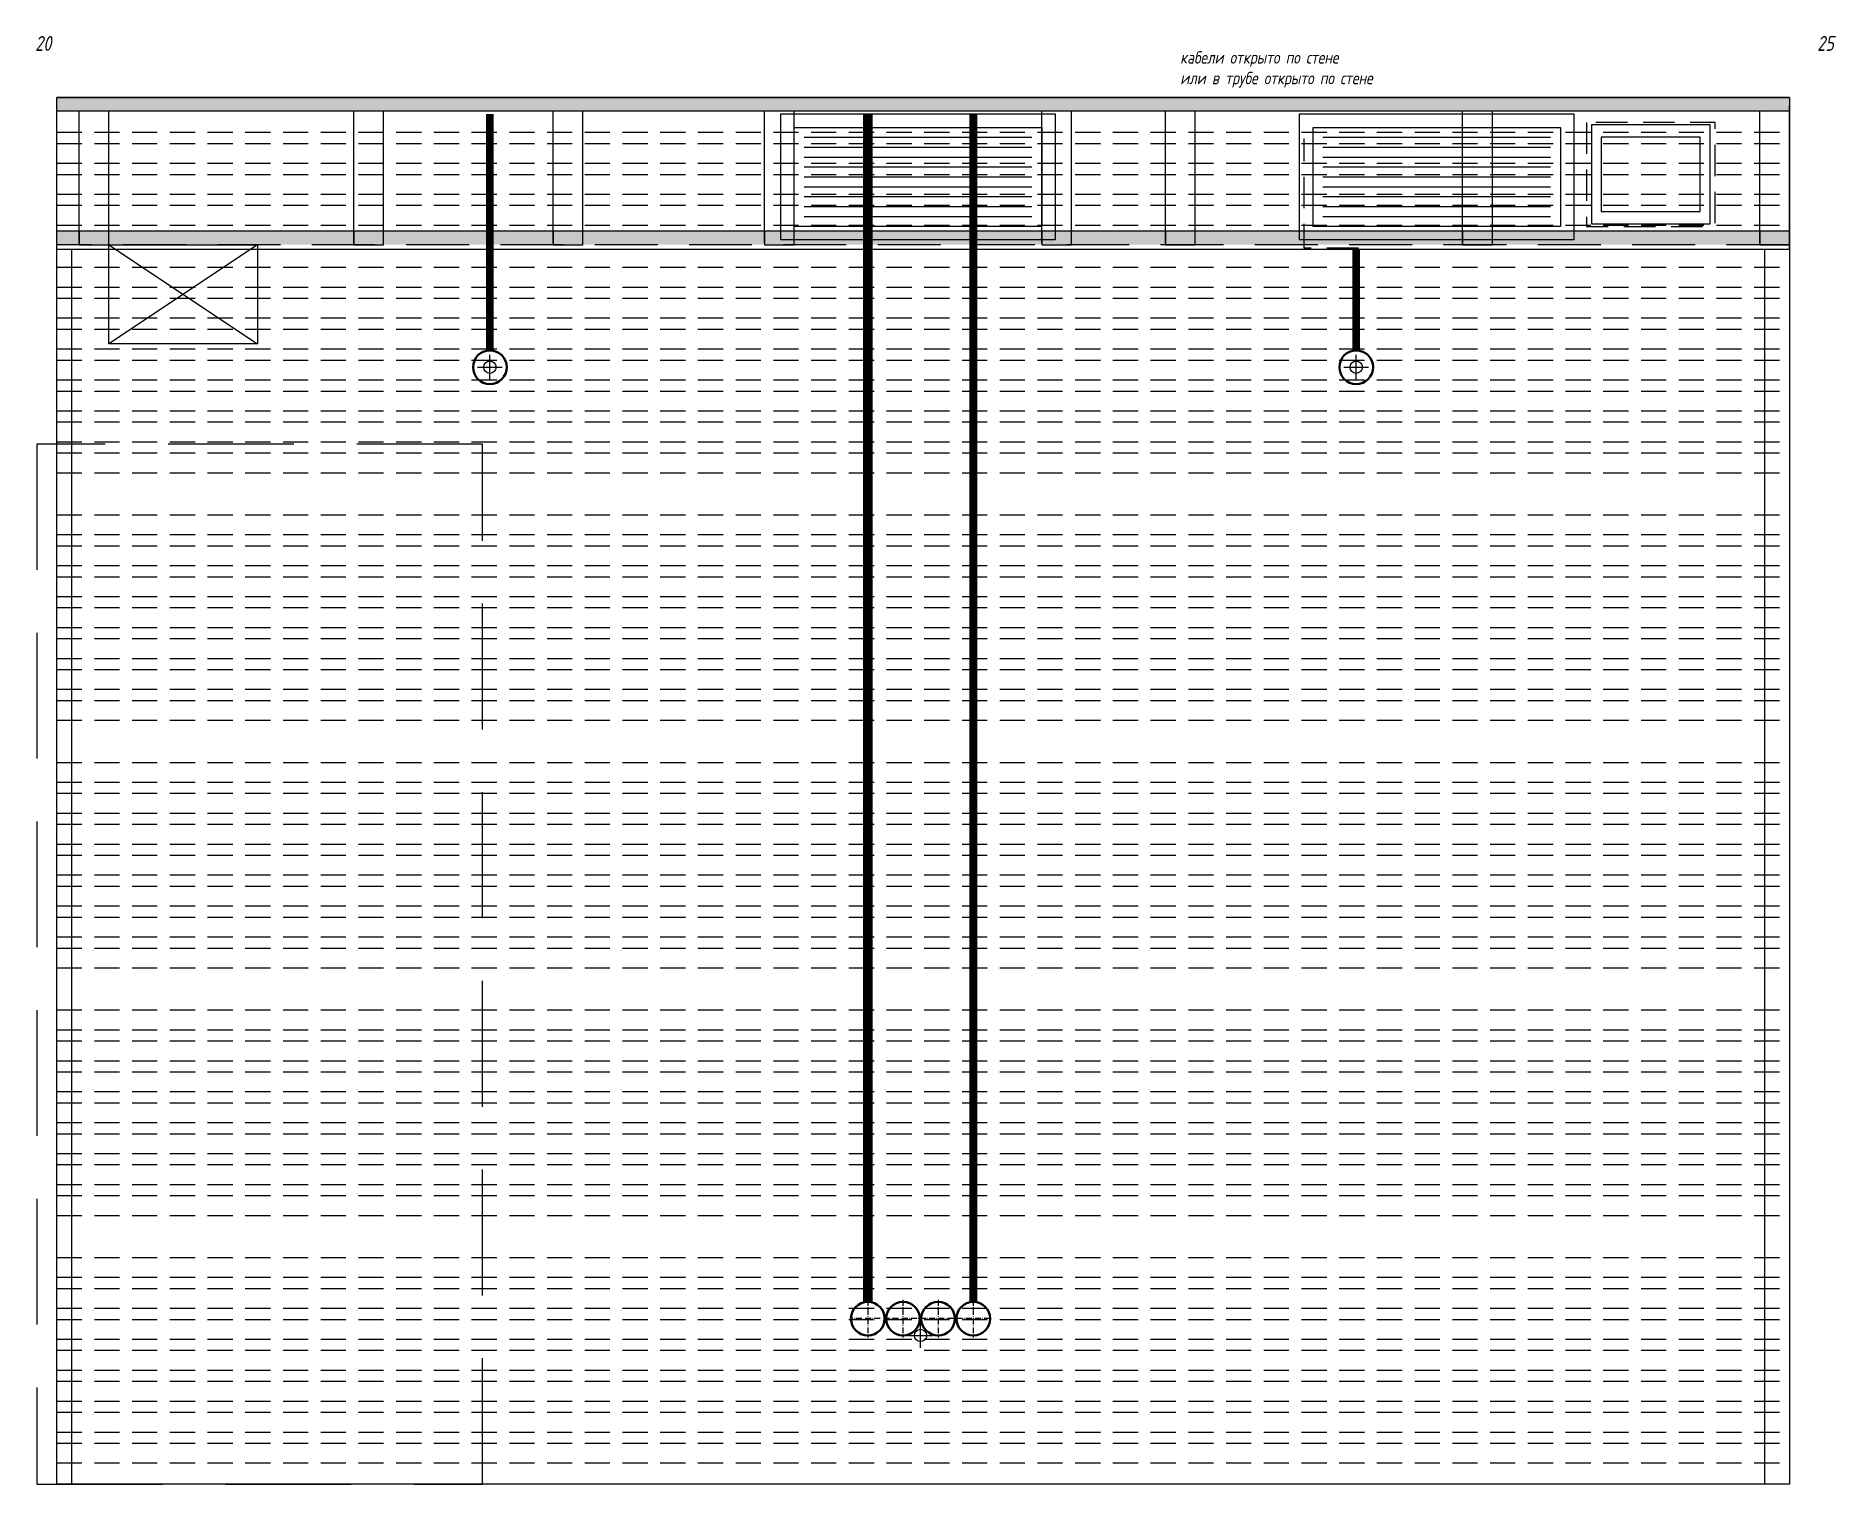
# Model space of a CAD drawing. Header units: millimetres. Extents: x -36531 to 56557, y -58468 to 154.
# Drawn here: x 28932 to 32568, y -31338 to -28414 of the extents above; entities that cross this region are included whole.
import ezdxf
from ezdxf.enums import TextEntityAlignment as Align

# ---------------------------------------------------------------- set-up
doc = ezdxf.new("R2010")
doc.units = ezdxf.units.MM
doc.header["$PDMODE"] = 34
doc.header["$PDSIZE"] = 25
doc.linetypes.add('ACAD_ISO10W100', pattern=[18.5, 12, -3, 0.5, -3])
doc.linetypes.add('DASHED', pattern=[19.05, 12.7, -6.35])
for name, color, linetype in [('01 Черновое', 7, 'Continuous'), ('02 ОВиК', 7, 'Continuous'), ('02 ЭОМ и СС', 7, 'Continuous'), ('03 Потолок', 7, 'Continuous'), ('04 Лючки', 7, 'Continuous'), ('10 Перегородки', 7, 'Continuous'), ('11 Привязка размеры', 7, 'Continuous')]:
    doc.layers.add(name, color=color, linetype=linetype)
doc.layers.add('100 noprint', color=1, linetype='Continuous', plot=False)
doc.styles.add('ГОСТ-ISOCPEUR', font='isocpeui.ttf', dxfattribs={"width": 0.8})

msp = doc.modelspace()

# ---------------------------------------------------------------- texts
at = {"layer": '02 ЭОМ и СС', "insert": (31243.1, -28444.7), "char_height": 25, "width": 466.409, "attachment_point": 1, "style": 'ГОСТ-ISOCPEUR'}
msp.add_mtext('{кабели открыто по стене\\Pили в трубе открыто по стене}', dxfattribs=at)
at = {"layer": '100 noprint', "style": 'ГОСТ-ISOCPEUR', "width": 0.8}
for s, p in [('20', (28946.4, -28428.9)), ('25', (32546.6, -28428.9))]:
    msp.add_text(s, height=30, dxfattribs=at).set_placement(p, align=Align.MIDDLE)

# ---------------------------------------------------------------- blocks, each defined once
blk = doc.blocks.new('АП 500х200')
at = {"color": 0, "lineweight": -2}
for p, q in [((-507, 207), (-47, 207)), ((-507, 187), (-47, 187)), ((-507, 167), (-47, 167)), ((-507, 147), (-47, 147)), ((-507, 127), (-47, 127)), ((-507, 107), (-47, 107)), ((-507, 87), (-47, 87)), ((-507, 67), (-47, 67)), ((-507, 47), (-47, 47))]:
    blk.add_line(p, q, dxfattribs=at)
for points in [[(-554, 0), (-554, 254), (0, 254), (0, 0)], [(-527, 27), (-527, 227), (-27, 227), (-27, 27)]]:
    blk.add_lwpolyline(points, close=True, dxfattribs=at)

# ---------------------------------------------------------------- hatches: boundary and pattern name
at = {"layer": '03 Потолок', "lineweight": -2}
for color, points in [(9, [(32473.5, -28565.4), (32473.5, -28538.4), (28973.5, -28538.4), (28973.5, -28565.4)]), (252, [(29079.1, -28835.4), (29079.1, -28808.4), (29019.1, -28808.4), (29019.1, -28835.4)]), (252, [(29633.5, -28835.4), (29633.5, -28808.4), (29573.5, -28808.4), (29573.5, -28835.4)]), (252, [(30036.5, -28835.4), (30036.5, -28808.4), (29976.5, -28808.4), (29976.5, -28835.4)]), (252, [(30463.5, -28835.4), (30463.5, -28808.4), (30403.5, -28808.4), (30403.5, -28835.4)]), (252, [(31023.5, -28835.4), (31023.5, -28808.4), (30963.5, -28808.4), (30963.5, -28835.4)]), (252, [(31273.5, -28835.4), (31273.5, -28808.4), (31213.5, -28808.4), (31213.5, -28835.4)]), (252, [(31873.5, -28835.4), (31873.5, -28808.4), (31813.5, -28808.4), (31813.5, -28835.4)]), (252, [(32473.5, -28835.4), (32473.5, -28808.4), (32413.5, -28808.4), (32413.5, -28835.4)])]:
    msp.add_hatch(color=color, dxfattribs=at).paths.add_polyline_path(points)
h = msp.add_hatch(color=9, dxfattribs=at)
h.paths.add_polyline_path([(32413.5, -28835.4), (32413.5, -28808.4), (31873.5, -28808.4), (31873.5, -28835.4)])
h.paths.add_polyline_path([(31813.5, -28835.4), (31813.5, -28808.4), (31273.5, -28808.4), (31273.5, -28835.4)])
h.paths.add_polyline_path([(31213.5, -28835.4), (31213.5, -28808.4), (31023.5, -28808.4), (31023.5, -28835.4)])
h.paths.add_polyline_path([(30963.5, -28835.4), (30963.5, -28808.4), (30463.5, -28808.4), (30463.5, -28835.4)])
h.paths.add_polyline_path([(30403.5, -28835.4), (30403.5, -28808.4), (30036.5, -28808.4), (30036.5, -28835.4)])
h.paths.add_polyline_path([(29976.5, -28835.4), (29976.5, -28808.4), (29633.5, -28808.4), (29633.5, -28835.4)])
h.paths.add_polyline_path([(29573.5, -28835.4), (29573.5, -28817.9), (29079.1, -28817.9), (29079.1, -28835.4)])
h.paths.add_polyline_path([(29573.5, -28817.9), (29573.5, -28808.4), (29079.1, -28808.4), (29079.1, -28817.9)])
h.paths.add_polyline_path([(29019.1, -28835.4), (29019.1, -28808.4), (28973.5, -28808.4), (28973.5, -28835.4)])

# ---------------------------------------------------------------- linework, layer by layer
at = {"layer": '01 Черновое'}
msp.add_lwpolyline([(28973.5, -31338.4), (28973.5, -28538.4), (32473.5, -28538.4), (32473.5, -31338.4)], close=True, dxfattribs=at)
at = {"layer": '01 Черновое', "linetype": 'DASHED', "ltscale": 20}
msp.add_lwpolyline([(28933.5, -29238.4), (28933.5, -31338.4), (29833.5, -31338.4), (29833.5, -29238.4)], close=True, dxfattribs=at)
at = {"layer": '02 ОВиК', "color": 5, "linetype": 'DASHED', "ltscale": 5, "flags": 128}
msp.add_lwpolyline([(32063.5, -28588.4), (32063.5, -28798.4), (32323.5, -28798.4), (32323.5, -28588.4)], close=True, dxfattribs=at)
at = {"layer": '02 ОВиК', "color": 5, "flags": 128}
for points in [[(32073.5, -28593.4), (32073.5, -28793.4), (32313.5, -28793.4), (32313.5, -28593.4)], [(32093.5, -28618.4), (32093.5, -28768.4), (32293.5, -28768.4), (32293.5, -28618.4)]]:
    msp.add_lwpolyline(points, close=True, dxfattribs=at)
at = {"layer": '02 ЭОМ и СС', "const_width": 16, "flags": 128}
msp.add_lwpolyline([(29848.5, -29048.9), (29848.5, -28571.4)], dxfattribs=at)
at = {"layer": '02 ЭОМ и СС', "color": 1, "const_width": 20, "flags": 128}
msp.add_lwpolyline([(30612, -30970.4), (30612, -28571.4)], dxfattribs=at)
at = {"layer": '02 ЭОМ и СС', "color": 6, "const_width": 16, "flags": 128}
msp.add_lwpolyline([(30825, -30970.4), (30825, -28571.4)], dxfattribs=at)
at = {"layer": '02 ЭОМ и СС', "linetype": 'DASHED', "ltscale": 5, "flags": 128}
msp.add_lwpolyline([(31602.9, -28842.6), (31493.2, -28842.6), (31493.2, -28621.1)], dxfattribs=at)
at = {"layer": '02 ЭОМ и СС', "flags": 128}
msp.add_lwpolyline([(31598.5, -29048.9, 16, 16, 0), (31598.5, -28844.9, 16, 16, 0)], format="xyseb", dxfattribs=at)
at = {"layer": '02 ЭОМ и СС', "lineweight": 40}
for centre in [(29848.5, -29082.9), (31598.5, -29082.9)]:
    msp.add_circle(centre, 34, dxfattribs=at)
at = {"layer": '02 ЭОМ и СС', "color": 1, "lineweight": 40}
for centre in [(30612, -31004.4), (30683, -31004.4), (30754, -31004.4)]:
    msp.add_circle(centre, 34, dxfattribs=at)
at = {"layer": '02 ЭОМ и СС', "color": 6, "lineweight": 40}
msp.add_circle((30825, -31004.4), 34, dxfattribs=at)
at = {"layer": '03 Потолок', "color": 1, "ltscale": 10}
for p, q in [((32473.5, -28538.4), (28973.5, -28538.4)), ((32473.5, -28565.4), (28973.5, -28565.4)), ((29019.1, -28832.4), (29019.1, -28565.4)), ((29079.1, -28832.4), (29079.1, -28565.4)), ((29573.5, -28832.4), (29573.5, -28565.4)), ((29633.5, -28832.4), (29633.5, -28565.4)), ((29976.5, -28832.4), (29976.5, -28565.4)), ((30036.5, -28832.4), (30036.5, -28565.4)), ((30403.5, -28832.4), (30403.5, -28565.4)), ((30463.5, -28832.4), (30463.5, -28565.4)), ((30963.5, -28832.4), (30963.5, -28565.4)), ((31023.5, -28832.4), (31023.5, -28565.4)), ((31213.5, -28832.4), (31213.5, -28565.4)), ((31273.5, -28832.4), (31273.5, -28565.4)), ((31813.5, -28832.4), (31813.5, -28565.4)), ((31873.5, -28832.4), (31873.5, -28565.4)), ((32413.5, -28832.4), (32413.5, -28565.4)), ((32473.5, -28844.9), (32473.5, -28554.9)), ((32473.5, -28808.4), (28973.5, -28808.4)), ((32473.5, -28844.9), (28973.5, -28844.9))]:
    msp.add_line(p, q, dxfattribs=at)
at = {"layer": '03 Потолок', "color": 1, "linetype": 'DASHED', "ltscale": 10}
msp.add_line((32473.5, -28835.4), (28973.5, -28835.4), dxfattribs=at)
at = {"layer": '03 Потолок', "color": 1, "lineweight": -2}
for points in [[(29079.1, -28835.4), (29079.1, -28808.4), (29019.1, -28808.4), (29019.1, -28835.4)], [(29633.5, -28835.4), (29633.5, -28808.4), (29573.5, -28808.4), (29573.5, -28835.4)], [(30036.5, -28835.4), (30036.5, -28808.4), (29976.5, -28808.4), (29976.5, -28835.4)], [(30463.5, -28835.4), (30463.5, -28808.4), (30403.5, -28808.4), (30403.5, -28835.4)], [(31023.5, -28835.4), (31023.5, -28808.4), (30963.5, -28808.4), (30963.5, -28835.4)], [(31273.5, -28835.4), (31273.5, -28808.4), (31213.5, -28808.4), (31213.5, -28835.4)], [(31873.5, -28835.4), (31873.5, -28808.4), (31813.5, -28808.4), (31813.5, -28835.4)], [(32473.5, -28835.4), (32473.5, -28808.4), (32413.5, -28808.4), (32413.5, -28835.4)]]:
    msp.add_lwpolyline(points, close=True, dxfattribs=at)
at = {"layer": '04 Лючки', "color": 2, "lineweight": -2}
for p, q in [((29079.1, -28835.4), (29379.1, -29035.4)), ((29379.1, -28835.4), (29079.1, -29035.4))]:
    msp.add_line(p, q, dxfattribs=at)
msp.add_lwpolyline([(29079.1, -29035.4), (29079.1, -28835.4), (29379.1, -28835.4), (29379.1, -29035.4)], close=True, dxfattribs=at)
at = {"layer": '10 Перегородки', "color": 3, "linetype": 'Continuous', "ltscale": 10}
for p, q in [((29003.5, -28844.9), (29003.5, -31338.4)), ((32423.5, -28844.9), (32423.5, -31338.4))]:
    msp.add_line(p, q, dxfattribs=at)
at = {"layer": '100 noprint', "linetype": 'DASHED', "ltscale": 4}
for p, q in [((28973.5, -28608.4), (32473.5, -28608.4)), ((28973.5, -28630.9), (32473.5, -28630.9)), ((28973.5, -28670.9), (32473.5, -28670.9)), ((28973.5, -28693.4), (32473.5, -28693.4)), ((28973.5, -28733.4), (32473.5, -28733.4)), ((28973.5, -28755.9), (32473.5, -28755.9)), ((28973.5, -28795.9), (32473.5, -28795.9)), ((28973.5, -28880.9), (32473.5, -28880.9)), ((28973.5, -28920.9), (32473.5, -28920.9)), ((28973.5, -28943.4), (32473.5, -28943.4)), ((28973.5, -28983.4), (32473.5, -28983.4)), ((28973.5, -29005.9), (32473.5, -29005.9)), ((28973.5, -29045.9), (32473.5, -29045.9)), ((28973.5, -29068.4), (32473.5, -29068.4)), ((28973.5, -29108.4), (32473.5, -29108.4)), ((28973.5, -29130.9), (32473.5, -29130.9)), ((28973.5, -29170.9), (32473.5, -29170.9)), ((28973.5, -29193.4), (32473.5, -29193.4)), ((28973.5, -29233.4), (32473.5, -29233.4)), ((28973.5, -29255.9), (32473.5, -29255.9)), ((28973.5, -29295.9), (32473.5, -29295.9)), ((28973.5, -29380.9), (32473.5, -29380.9)), ((28973.5, -29420.9), (32473.5, -29420.9)), ((28973.5, -29443.4), (32473.5, -29443.4)), ((28973.5, -29483.4), (32473.5, -29483.4)), ((28973.5, -29505.9), (32473.5, -29505.9)), ((28973.5, -29545.9), (32473.5, -29545.9)), ((28973.5, -29568.4), (32473.5, -29568.4)), ((28973.5, -29608.4), (32473.5, -29608.4)), ((28973.5, -29630.9), (32473.5, -29630.9)), ((28973.5, -29670.9), (32473.5, -29670.9)), ((28973.5, -29693.4), (32473.5, -29693.4)), ((28973.5, -29733.4), (32473.5, -29733.4)), ((28973.5, -29755.9), (32473.5, -29755.9)), ((28973.5, -29795.9), (32473.5, -29795.9)), ((28973.5, -29880.9), (32473.5, -29880.9)), ((28973.5, -29920.9), (32473.5, -29920.9)), ((28973.5, -29943.4), (32473.5, -29943.4)), ((28973.5, -29983.4), (32473.5, -29983.4)), ((28973.5, -30005.9), (32473.5, -30005.9)), ((28973.5, -30045.9), (32473.5, -30045.9)), ((28973.5, -30068.4), (32473.5, -30068.4)), ((28973.5, -30108.4), (32473.5, -30108.4)), ((28973.5, -30130.9), (32473.5, -30130.9)), ((28973.5, -30170.9), (32473.5, -30170.9)), ((28973.5, -30193.4), (32473.5, -30193.4)), ((28973.5, -30233.4), (32473.5, -30233.4)), ((28973.5, -30255.9), (32473.5, -30255.9)), ((28973.5, -30295.9), (32473.5, -30295.9)), ((28973.5, -30380.9), (32473.5, -30380.9)), ((28973.5, -30420.9), (32473.5, -30420.9)), ((28973.5, -30443.4), (32473.5, -30443.4)), ((28973.5, -30483.4), (32473.5, -30483.4)), ((28973.5, -30505.9), (32473.5, -30505.9)), ((28973.5, -30545.9), (32473.5, -30545.9)), ((28973.5, -30568.4), (32473.5, -30568.4)), ((28973.5, -30608.4), (32473.5, -30608.4)), ((28973.5, -30630.9), (32473.5, -30630.9)), ((28973.5, -30670.9), (32473.5, -30670.9)), ((28973.5, -30693.4), (32473.5, -30693.4)), ((28973.5, -30733.4), (32473.5, -30733.4)), ((28973.5, -30755.9), (32473.5, -30755.9)), ((28973.5, -30795.9), (32473.5, -30795.9)), ((28973.5, -30880.9), (32473.5, -30880.9)), ((28973.5, -30920.9), (32473.5, -30920.9)), ((28973.5, -30943.4), (32473.5, -30943.4)), ((28973.5, -30983.4), (32473.5, -30983.4)), ((28973.5, -31005.9), (32473.5, -31005.9)), ((28973.5, -31045.9), (32473.5, -31045.9)), ((28973.5, -31068.4), (32473.5, -31068.4)), ((28973.5, -31108.4), (32473.5, -31108.4)), ((28973.5, -31130.9), (32473.5, -31130.9)), ((28973.5, -31170.9), (32473.5, -31170.9)), ((28973.5, -31193.4), (32473.5, -31193.4)), ((28973.5, -31233.4), (32473.5, -31233.4)), ((28973.5, -31255.9), (32473.5, -31255.9)), ((28973.5, -31295.9), (32473.5, -31295.9))]:
    msp.add_line(p, q, dxfattribs=at)
at = {"layer": '11 Привязка размеры', "linetype": 'ACAD_ISO10W100'}
for p, q in [((30612, -30966.5), (30612, -31042.3)), ((30683, -30966.5), (30683, -31042.3)), ((30754, -30966.5), (30754, -31042.3)), ((30825, -30966.5), (30825, -31042.3)), ((30859, -31004.4), (30578, -31004.4))]:
    msp.add_line(p, q, dxfattribs=at)
at = {"layer": '11 Привязка размеры', "lineweight": -2}
for p in [(29848.5, -29082.9), (31598.5, -29082.9), (30718.5, -31038.4)]:
    msp.add_point(p, dxfattribs=at)

# ---------------------------------------------------------------- block references
at = {"layer": '02 ОВиК', "color": 6}
for p in [(30990.5, -28825.4), (32038.3, -28825.4)]:
    msp.add_blockref('АП 500х200', p, dxfattribs=at)

msp.set_redraw_order([(e.dxf.handle, doc.entitydb.next_handle()) for e in msp.query("TEXT MTEXT ATTDEF DIMENSION ARC_DIMENSION")])  # texts and dimensions are drawn at this point

doc.saveas('drawing.dxf')
